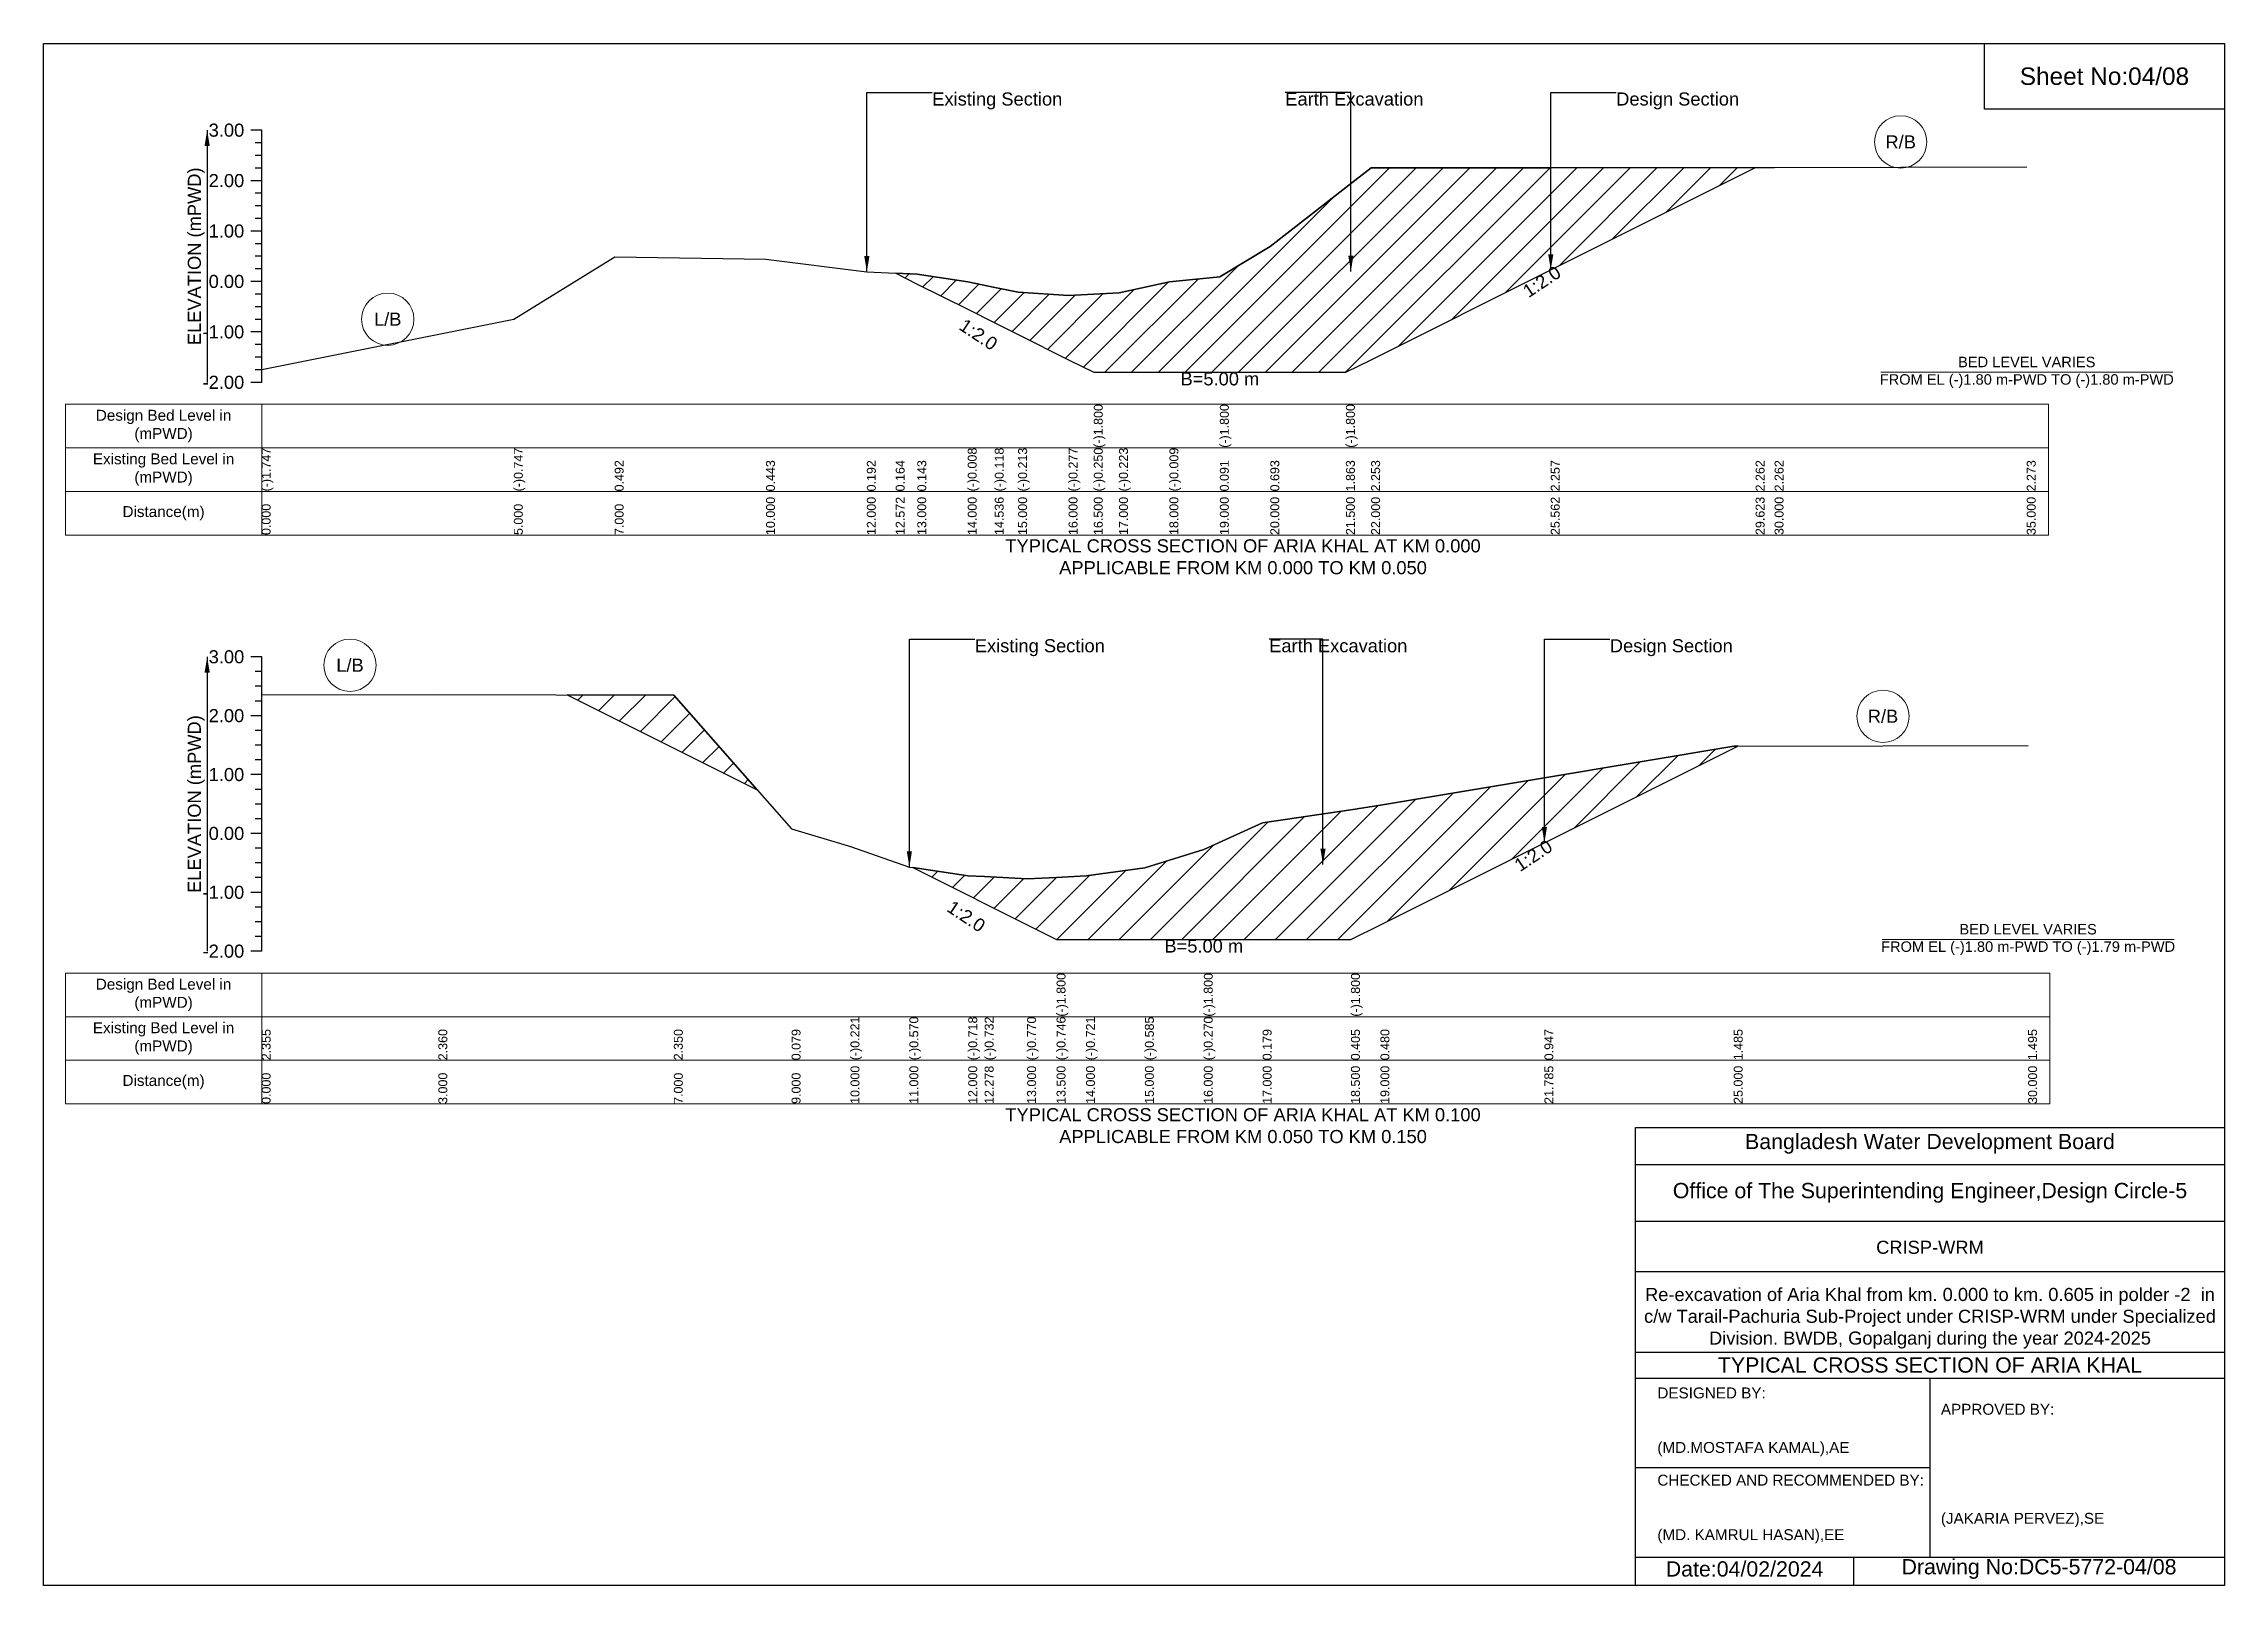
# Model space of a CAD drawing. Header units: inches. Extents: x 91000 to 188000, y -5751 to 7560.
# Drawn here: x 130000 to 138000, y -5656 to 0 of the extents above; entities that cross this region are included whole.
import ezdxf

# ---------------------------------------------------------------- set-up
doc = ezdxf.new("R2010")
doc.units = ezdxf.units.IN
doc.header["$LTSCALE"] = 7
doc.header["$MEASUREMENT"] = 0
for name, color, linetype, lineweight in [('Cross section Data Border', 7, 'Continuous', 9), ('Cross Section Labels', 7, 'Continuous', 9), ('Existing_Bed_Level for Xsection', 7, 'Continuous', 25)]:
    doc.layers.add(name, color=color, linetype=linetype, lineweight=lineweight)
doc.styles.get("Standard").update_dxf_attribs({"font": 'arial.ttf'})
doc.dimstyles.get("Standard").update_dxf_attribs({"dimtxt": 0.18, "dimasz": 0.18, "dimexe": 0.18, "dimexo": 0.0625, "dimgap": 0.09, "dimtad": 0, "dimtih": 1, "dimtoh": 1, "dimdec": 4, "dimzin": 0, "dimdsep": 46, "dimtxsty": 'Standard', "dimcen": 0.09, "dimadec": 0, "dimazin": 0, "dimtfac": 1, "dimtdec": 4, "dimtofl": 0, "dimtmove": 0, "dimatfit": 3, "dimfxl": 1, "dimtolj": 1, "dimtzin": 0, "dimarcsym": 0})

msp = doc.modelspace()

# ---------------------------------------------------------------- texts
at = {"attachment_point": 5}
for s, insert, char_height in [('Sheet No:04/08', (137560, -120), 64), ('Bangladesh Water Development Board', (136920, -4036), 56), ('Office of The Superintending Engineer,Design Circle-5', (136920, -4216), 56)]:
    msp.add_mtext(s, dxfattribs=dict(at, insert=insert, char_height=char_height))
for s, insert, char_height, width, attachment_point in [('CRISP-WRM', (136920, -4416), 48, 2240, 5), ('Re-excavation of Aria Khal from km. 0.000 to km. 0.605 in polder -2  in c/w Tarail-Pachuria Sub-Project under CRISP-WRM under Specialized Division. BWDB, Gopalganj during the year 2024-2025', (136920, -4676), 48, 2160, 5), ('TYPICAL CROSS SECTION OF ARIA KHAL', (136920, -4848), 56, 2240, 5), ('DESIGNED BY:^J^J^J(MD.MOSTAFA KAMAL),AE', (135920, -5056), 40, 1120, 4), ('APPROVED BY:^J^J^J^J^J^J(JAKARIA PERVEZ),SE', (136960, -5216), 40, 1120, 4), ('CHECKED AND RECOMMENDED BY:^J^J^J(MD. KAMRUL HASAN),EE', (135920, -5376), 40, 1120, 4), ('Date:04/02/2024', (136240, -5596), 56, 1120, 5), ('Drawing No:DC5-5772-04/08', (137320, -5596), 56, 1760, 5)]:
    msp.add_mtext(s, dxfattribs=dict(insert=insert, char_height=char_height, width=width, attachment_point=attachment_point))
at = {"layer": 'Cross section Data Border', "char_height": 40, "width": 640, "attachment_point": 5}
for s, insert in [('Design Bed Level in (mPWD)', (130440, -1402.8)), ('Existing Bed Level in (mPWD)', (130440, -1562.8)), ('Distance(m)', (130440, -1722.8)), ('Design Bed Level in (mPWD)', (130440, -3489.7)), ('Existing Bed Level in (mPWD)', (130440, -3649.7)), ('Distance(m)', (130440, -3809.7))]:
    msp.add_mtext(s, dxfattribs=dict(at, insert=insert))
at = {"layer": 'Cross Section Labels'}
for s, insert, char_height, attachment_point in [('Existing Section', (133260, -179.1), 48, 1), ('Earth Excavation', (134555, -179.1), 48, 1), ('Design Section', (135768.9, -179.1), 48, 1), ('R/B', (136812.5, -360.8), 48, 5), ('L/B', (131262.5, -1011), 48, 5), ('BED LEVEL VARIES ^JFROM EL (-)1.80 m-PWD TO (-)1.80 m-PWD', (137275, -1205.8), 38.4, 5), ('B=5.00 m', (134315, -1205.8), 48, 2), ('TYPICAL CROSS SECTION OF ARIA KHAL AT KM 0.000^JAPPLICABLE FROM KM 0.000 TO KM 0.050', (134400, -1882.8), 48, 5), ('Existing Section', (133416, -2184.9), 48, 1), ('Earth Excavation', (134496, -2184.9), 48, 1), ('Design Section', (135745.6, -2184.9), 48, 1), ('L/B', (131124, -2280.5), 48, 5), ('R/B', (136747.6, -2467.8), 48, 5), ('BED LEVEL VARIES ^JFROM EL (-)1.80 m-PWD TO (-)1.79 m-PWD', (137280, -3286.5), 38.4, 5), ('B=5.00 m', (134256, -3286.5), 48, 2), ('TYPICAL CROSS SECTION OF ARIA KHAL AT KM 0.100^JAPPLICABLE FROM KM 0.050 TO KM 0.150', (134400, -3969.7), 48, 5)]:
    msp.add_mtext(s, dxfattribs=dict(at, insert=insert, char_height=char_height, attachment_point=attachment_point))
at = {"layer": 'Cross Section Labels', "char_height": 48, "attachment_point": 2}
for insert, rotation in [((135482.6, -853.2), 33.69007), ((133442.9, -1047.3), 326.30993), ((135451.6, -2958.7), 33.69007), ((133398.1, -3181.5), 326.30993)]:
    msp.add_mtext('1:2.0', dxfattribs=dict(at, insert=insert, rotation=rotation))
at = {"layer": 'Existing_Bed_Level for Xsection', "char_height": 48, "attachment_point": 6}
for s, insert in [('3.00', (130736, -317.8)), ('2.00', (130736, -502.8)), ('1.00', (130736, -687.8)), ('0.00', (130736, -872.8)), ('-1.00', (130736, -1057.8)), ('-2.00', (130736, -1242.8)), ('3.00', (130736, -2249.7)), ('2.00', (130736, -2465.7)), ('1.00', (130736, -2681.7)), ('0.00', (130736, -2897.7)), ('-1.00', (130736, -3113.7)), ('-2.00', (130736, -3329.7))]:
    msp.add_mtext(s, dxfattribs=dict(at, insert=insert))
at = {"layer": 'Existing_Bed_Level for Xsection', "rotation": 90}
for s, insert, char_height, attachment_point in [('ELEVATION (mPWD)', (130560, -780.3), 48, 5), ('(-)1.800', (133852.5, -1482.8), 32.8, 1), ('(-)1.800', (134315, -1482.8), 32.8, 1), ('(-)1.800', (134777.5, -1482.8), 32.8, 1), ('(-)1.747', (130800, -1642.8), 32.8, 1), ('(-)0.747', (131725, -1642.8), 32.8, 1), ('(-)0.008', (133390, -1642.8), 32.8, 1), ('(-)0.118', (133489.2, -1642.8), 32.8, 1), ('(-)0.213', (133575, -1642.8), 32.8, 1), ('(-)0.277', (133760, -1642.8), 32.8, 1), ('(-)0.250', (133852.5, -1642.8), 32.8, 1), ('(-)0.223', (133945, -1642.8), 32.8, 1), ('(-)0.009', (134130, -1642.8), 32.8, 1), ('0.492', (132095, -1642.8), 32.8, 1), ('0.443', (132650, -1642.8), 32.8, 1), ('0.192', (133020, -1642.8), 32.8, 1), ('0.164', (133125.8, -1642.8), 32.8, 1), ('0.143', (133205, -1642.8), 32.8, 1), ('0.091', (134315, -1642.8), 32.8, 1), ('0.693', (134500, -1642.8), 32.8, 1), ('1.863', (134777.5, -1642.8), 32.8, 1), ('2.253', (134870, -1642.8), 32.8, 1), ('2.257', (135528.9, -1642.8), 32.8, 1), ('2.262', (136280.3, -1642.8), 32.8, 1), ('2.262', (136350, -1642.8), 32.8, 1), ('2.273', (137275, -1642.8), 32.8, 1), ('10.000', (132650, -1802.8), 32.8, 1), ('12.000', (133020, -1802.8), 32.8, 1), ('12.572', (133125.8, -1802.8), 32.8, 1), ('13.000', (133205, -1802.8), 32.8, 1), ('14.000', (133390, -1802.8), 32.8, 1), ('14.536', (133489.2, -1802.8), 32.8, 1), ('15.000', (133575, -1802.8), 32.8, 1), ('16.000', (133760, -1802.8), 32.8, 1), ('16.500', (133852.5, -1802.8), 32.8, 1), ('17.000', (133945, -1802.8), 32.8, 1), ('18.000', (134130, -1802.8), 32.8, 1), ('19.000', (134315, -1802.8), 32.8, 1), ('20.000', (134500, -1802.8), 32.8, 1), ('21.500', (134777.5, -1802.8), 32.8, 1), ('22.000', (134870, -1802.8), 32.8, 1), ('25.562', (135528.9, -1802.8), 32.8, 1), ('29.623', (136280.3, -1802.8), 32.8, 1), ('30.000', (136350, -1802.8), 32.8, 1), ('35.000', (137275, -1802.8), 32.8, 1), ('0.000', (130800, -1802.8), 32.8, 1), ('5.000', (131725, -1802.8), 32.8, 1), ('7.000', (132095, -1802.8), 32.8, 1), ('ELEVATION (mPWD)', (130560, -2789.7), 48, 5), ('(-)1.800', (133716, -3569.7), 32.8, 1), ('(-)1.800', (134256, -3569.7), 32.8, 1), ('(-)1.800', (134796, -3569.7), 32.8, 1), ('(-)0.221', (132960, -3729.7), 32.8, 1), ('(-)0.570', (133176, -3729.7), 32.8, 1), ('(-)0.718', (133392, -3729.7), 32.8, 1), ('(-)0.732', (133452.1, -3729.7), 32.8, 1), ('(-)0.770', (133608, -3729.7), 32.8, 1), ('(-)0.746', (133716, -3729.7), 32.8, 1), ('(-)0.721', (133824, -3729.7), 32.8, 1), ('(-)0.585', (134040, -3729.7), 32.8, 1), ('(-)0.270', (134256, -3729.7), 32.8, 1), ('2.355', (130800, -3729.7), 32.8, 1), ('2.360', (131448, -3729.7), 32.8, 1), ('2.350', (132312, -3729.7), 32.8, 1), ('0.079', (132744, -3729.7), 32.8, 1), ('0.179', (134472, -3729.7), 32.8, 1), ('0.405', (134796, -3729.7), 32.8, 1), ('0.480', (134904, -3729.7), 32.8, 1), ('0.947', (135505.6, -3729.7), 32.8, 1), ('1.485', (136200, -3729.7), 32.8, 1), ('1.495', (137280, -3729.7), 32.8, 1), ('10.000', (132960, -3889.7), 32.8, 1), ('11.000', (133176, -3889.7), 32.8, 1), ('12.000', (133392, -3889.7), 32.8, 1), ('12.278', (133452.1, -3889.7), 32.8, 1), ('13.000', (133608, -3889.7), 32.8, 1), ('13.500', (133716, -3889.7), 32.8, 1), ('14.000', (133824, -3889.7), 32.8, 1), ('15.000', (134040, -3889.7), 32.8, 1), ('16.000', (134256, -3889.7), 32.8, 1), ('17.000', (134472, -3889.7), 32.8, 1), ('18.500', (134796, -3889.7), 32.8, 1), ('19.000', (134904, -3889.7), 32.8, 1), ('21.785', (135505.6, -3889.7), 32.8, 1), ('25.000', (136200, -3889.7), 32.8, 1), ('30.000', (137280, -3889.7), 32.8, 1), ('0.000', (130800, -3889.7), 32.8, 1), ('3.000', (131448, -3889.7), 32.8, 1), ('7.000', (132312, -3889.7), 32.8, 1), ('9.000', (132744, -3889.7), 32.8, 1)]:
    msp.add_mtext(s, dxfattribs=dict(at, insert=insert, char_height=char_height, attachment_point=attachment_point))

# ---------------------------------------------------------------- hatches: boundary and pattern name
at = {"layer": 'Existing_Bed_Level for Xsection'}
h = msp.add_hatch(dxfattribs=at)
h.set_pattern_fill('ANSI31', color=256, scale=555, style=0)
h.paths.add_polyline_path([(133125.8, -842.5), (133205, -882.1), (133390, -974.6), (133489.2, -1024.1), (133575, -1067.1), (133760, -1159.6), (133852.5, -1205.8), (133945, -1205.8), (134130, -1205.8), (134315, -1205.8), (134500, -1205.8), (134777.5, -1205.8), (134870, -1159.6), (135528.9, -830.1), (136280.3, -454.4), (135528.9, -455.3), (134870, -456), (134777.5, -528.1), (134500, -744.6), (134315, -856), (134130, -874.5), (133945, -914.1), (133852.5, -919.1), (133760, -924), (133575, -912.2), (133489.2, -894.6), (133390, -874.3), (133205, -846.3)])
h = msp.add_hatch(dxfattribs=at)
h.set_pattern_fill('ANSI31', color=256, scale=648, style=0)
h.paths.add_polyline_path([(131921.2, -2389.1), (132312, -2584.5), (132617.9, -2737.4), (132312, -2390.1)])
h = msp.add_hatch(dxfattribs=at)
h.set_pattern_fill('ANSI31', color=256, scale=648, style=0)
h.paths.add_polyline_path([(133188.3, -3022.6), (133392, -3124.5), (133452.1, -3154.5), (133608, -3232.5), (133716, -3286.5), (133824, -3286.5), (134040, -3286.5), (134256, -3286.5), (134472, -3286.5), (134796, -3286.5), (134904, -3232.5), (135505.6, -2931.7), (136200, -2584.5), (136215.2, -2576.9), (136200, -2576.9), (135505.6, -2693.2), (134904, -2794), (134796, -2810.3), (134472, -2859), (134256, -2956), (134040, -3024), (133824, -3053.4), (133716, -3058.7), (133608, -3064), (133452.1, -3055.9), (133392, -3052.8)])

# ---------------------------------------------------------------- linework, layer by layer
for points in [[(130000, 0), (138000, 0), (138000, -5656), (130000, -5656)], [(137120, 0), (138000, 0), (138000, -240), (137120, -240)]]:
    msp.add_lwpolyline(points, close=True)
for points in [[(135840, -5656), (135840, -3976), (138000, -3976)], [(135840, -4112), (138000, -4112)], [(135840, -4320), (138000, -4320)], [(135840, -4504), (138000, -4504)], [(135840, -4800), (138000, -4800)], [(135840, -4896), (138000, -4896)], [(136920, -4896), (136920, -5552)], [(135840, -5224), (136920, -5224)], [(135840, -5552), (138000, -5552)], [(136640, -5552), (136640, -5656)]]:
    msp.add_lwpolyline(points)
at = {"layer": 'Cross section Data Border'}
for points in [[(130080, -1322.8), (137355, -1322.8), (137355, -1802.8), (130080, -1802.8)], [(130080, -3409.7), (137360, -3409.7), (137360, -3889.7), (130080, -3889.7)]]:
    msp.add_lwpolyline(points, close=True, dxfattribs=at)
for points in [[(130800, -1322.8), (130800, -1802.8)], [(130080, -1482.8), (137355, -1482.8)], [(130080, -1642.8), (137355, -1642.8)], [(130800, -3409.7), (130800, -3889.7)], [(130080, -3569.7), (137360, -3569.7)], [(130080, -3729.7), (137360, -3729.7)]]:
    msp.add_lwpolyline(points, dxfattribs=at)
at = {"layer": 'Cross Section Labels'}
for points in [[(136739.2, -1205.8), (137810.8, -1205.8)], [(136744.2, -3286.5), (137815.8, -3286.5)]]:
    msp.add_lwpolyline(points, dxfattribs=at)
for centre in [(136812.5, -360.8), (131262.5, -1011), (131124, -2280.5), (136747.6, -2467.8)]:
    msp.add_circle(centre, 96, dxfattribs=at)
at = {"layer": 'Existing_Bed_Level for Xsection'}
for points in [[(130800, -317.8), (130760, -317.8)], [(130800, -1242.8), (130800, -1057.8), (130800, -872.8), (130800, -687.8), (130800, -502.8), (130800, -317.8)], [(130800, -364.1), (130776, -364.1)], [(130800, -410.3), (130776, -410.3)], [(130800, -456.6), (130776, -456.6)], [(130800, -1196), (131725, -1011), (132095, -781.8), (132650, -790.9), (133020, -837.3), (133125.8, -842.5), (133205, -846.3), (133390, -874.3), (133489.2, -894.6), (133575, -912.2), (133760, -924), (133852.5, -919.1), (133852.5, -919.1), (133945, -914.1), (134130, -874.5), (134315, -856), (134315, -856), (134500, -744.6), (134777.5, -528.1), (134777.5, -528.1), (134870, -456), (135528.9, -455.3), (136280.3, -454.4), (136350, -454.3), (137275, -452.3)], [(130800, -502.8), (130760, -502.8)], [(130800, -549.1), (130776, -549.1)], [(130800, -595.3), (130776, -595.3)], [(130800, -687.8), (130760, -687.8)], [(130800, -641.6), (130776, -641.6)], [(130800, -734.1), (130776, -734.1)], [(130800, -780.3), (130776, -780.3)], [(130800, -872.8), (130760, -872.8)], [(130800, -826.6), (130776, -826.6)], [(130800, -919.1), (130776, -919.1)], [(130800, -965.3), (130776, -965.3)], [(130800, -1011.6), (130776, -1011.6)], [(130800, -1057.8), (130760, -1057.8)], [(130800, -1104.1), (130776, -1104.1)], [(130800, -1150.3), (130776, -1150.3)], [(130800, -1196.6), (130776, -1196.6)], [(130800, -1242.8), (130760, -1242.8)], [(130800, -2249.7), (130760, -2249.7)], [(130800, -2303.7), (130776, -2303.7)], [(130800, -3329.7), (130800, -3113.7), (130800, -2897.7), (130800, -2681.7), (130800, -2465.7), (130800, -2249.7)], [(130800, -2357.7), (130776, -2357.7)], [(130800, -2389), (131448, -2387.9), (132312, -2390.1), (132744, -2880.6), (132960, -2945.4), (133176, -3020.8), (133188.3, -3022.6), (133392, -3052.8), (133452.1, -3055.9), (133608, -3064), (133716, -3058.7), (133716, -3058.7), (133824, -3053.4), (134040, -3024), (134256, -2956), (134256, -2956), (134472, -2859), (134796, -2810.3), (134796, -2810.3), (134904, -2794), (135505.6, -2693.2), (136200, -2576.9), (136215.2, -2576.9), (137280, -2574.8)], [(130800, -2465.7), (130760, -2465.7)], [(130800, -2411.7), (130776, -2411.7)], [(130800, -2519.7), (130776, -2519.7)], [(130800, -2573.7), (130776, -2573.7)], [(130800, -2627.7), (130776, -2627.7)], [(130800, -2681.7), (130760, -2681.7)], [(130800, -2735.7), (130776, -2735.7)], [(130800, -2789.7), (130776, -2789.7)], [(130800, -2843.7), (130776, -2843.7)], [(130800, -2897.7), (130760, -2897.7)], [(130800, -2951.7), (130776, -2951.7)], [(130800, -3005.7), (130776, -3005.7)], [(130800, -3113.7), (130760, -3113.7)], [(130800, -3059.7), (130776, -3059.7)], [(130800, -3167.7), (130776, -3167.7)], [(130800, -3221.7), (130776, -3221.7)], [(130800, -3275.7), (130776, -3275.7)], [(130800, -3329.7), (130760, -3329.7)]]:
    msp.add_lwpolyline(points, dxfattribs=at)
for points in [[(133125.8, -842.5), (133125.8, -842.5), (133205, -882.1), (133390, -974.6), (133489.2, -1024.1), (133575, -1067.1), (133760, -1159.6), (133852.5, -1205.8), (133852.5, -1205.8), (133945, -1205.8), (134130, -1205.8), (134315, -1205.8), (134315, -1205.8), (134500, -1205.8), (134777.5, -1205.8), (134777.5, -1205.8), (134870, -1159.6), (135528.9, -830.1), (136280.3, -454.4), (136280.3, -454.4), (136280.3, -454.4), (135528.9, -455.3), (134870, -456), (134777.5, -528.1), (134777.5, -528.1), (134500, -744.6), (134315, -856), (134315, -856), (134130, -874.5), (133945, -914.1), (133852.5, -919.1), (133852.5, -919.1), (133760, -924), (133575, -912.2), (133489.2, -894.6), (133390, -874.3), (133205, -846.3), (133125.8, -842.5)], [(131921.2, -2389.1), (132312, -2584.5), (132617.9, -2737.4), (132312, -2390.1)], [(133188.3, -3022.6), (133188.3, -3022.6), (133392, -3124.5), (133452.1, -3154.5), (133608, -3232.5), (133716, -3286.5), (133716, -3286.5), (133824, -3286.5), (134040, -3286.5), (134256, -3286.5), (134256, -3286.5), (134472, -3286.5), (134796, -3286.5), (134796, -3286.5), (134904, -3232.5), (135505.6, -2931.7), (136200, -2584.5), (136215.2, -2576.9), (136215.2, -2576.9), (136215.2, -2576.9), (136200, -2576.9), (135505.6, -2693.2), (134904, -2794), (134796, -2810.3), (134796, -2810.3), (134472, -2859), (134256, -2956), (134256, -2956), (134040, -3024), (133824, -3053.4), (133716, -3058.7), (133716, -3058.7), (133608, -3064), (133452.1, -3055.9), (133392, -3052.8), (133188.3, -3022.6)]]:
    msp.add_lwpolyline(points, close=True, dxfattribs=at)

msp.set_redraw_order([(e.dxf.handle, doc.entitydb.next_handle()) for e in msp.query("TEXT MTEXT ATTDEF DIMENSION ARC_DIMENSION")])  # texts and dimensions are drawn at this point

# ---------------------------------------------------------------- leaders
at = {"layer": 'Cross Section Labels', "annotation_type": 0, "has_hookline": 1, "hookline_direction": 0}
for points, text_width in [([(133020, -837.3), (133020, -179.1), (133259.9, -179.1)], 467.2), ([(134795.6, -835.4), (134795.6, -179.1), (134554.9, -179.1)], 497), ([(135528.9, -830.1), (135528.9, -179.1), (135768.8, -179.1)], 441.2), ([(133176, -3020.8), (133176, -2184.9), (133415.9, -2184.9)], 467.2), ([(134693.3, -3011.2), (134693.3, -2184.9), (134495.9, -2184.9)], 497), ([(135505.6, -2931.7), (135505.6, -2184.9), (135745.5, -2184.9)], 441.2)]:
    msp.add_leader(points, dimstyle='Standard', override={"dimasz": 57.6}, dxfattribs=dict(at, text_width=text_width))
at = {"layer": 'Existing_Bed_Level for Xsection'}
for points in [[(130600, -317.8), (130600, -1242.8)], [(130600, -2249.7), (130600, -3329.7)]]:
    msp.add_leader(points, dimstyle='Standard', override={"dimasz": 57.6}, dxfattribs=at)

doc.saveas('drawing.dxf')
